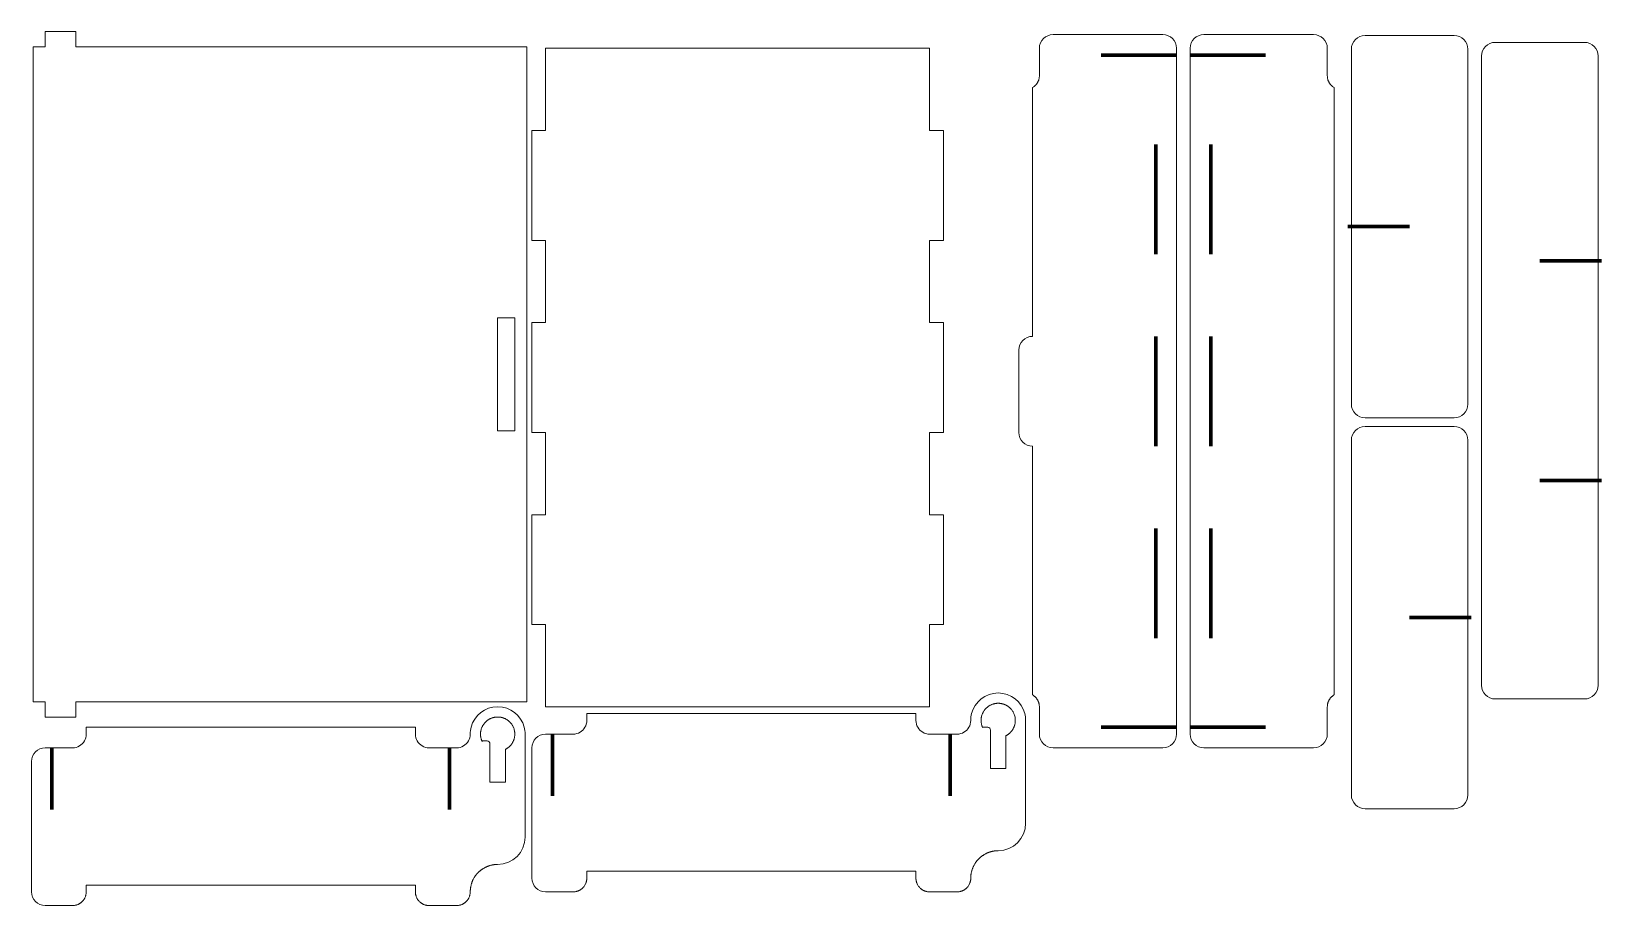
# Model space of a CAD drawing. Header units: inches. Extents: x 0.1 to 28.8, y 1.9 to 17.8.
import ezdxf

# ---------------------------------------------------------------- set-up
doc = ezdxf.new("R2010")
doc.units = ezdxf.units.IN
doc.header["$MEASUREMENT"] = 0
doc.layers.add('Layer 1', color=7, linetype='Continuous')

# ---------------------------------------------------------------- blocks, each defined once
blk = doc.blocks.new('block 2')
at = {"layer": 'Layer 1', "lineweight": 0}
for points, knots in [([(26.312, 11.016), (26.312, 11.016), (26.312, 17.484), (26.312, 17.484), (26.312, 17.622), (26.2, 17.734), (26.062, 17.734), (26.062, 17.734), (24.438, 17.734), (24.438, 17.734), (24.3, 17.734), (24.188, 17.622), (24.188, 17.484), (24.188, 17.484), (24.188, 14.375), (24.188, 14.375), (24.188, 14.375), (24.188, 14.125), (24.188, 14.125), (24.188, 14.125), (24.188, 11.016), (24.188, 11.016), (24.188, 10.878), (24.3, 10.766), (24.438, 10.766), (24.438, 10.766), (26.062, 10.766), (26.062, 10.766), (26.2, 10.766), (26.312, 10.878), (26.312, 11.016)], [0, 0, 0, 0, 1, 1, 1, 2, 2, 2, 3, 3, 3, 4, 4, 4, 5, 5, 5, 6, 6, 6, 7, 7, 7, 8, 8, 8, 9, 9, 9, 10, 10, 10, 10]), ([(28.688, 13.75), (28.688, 13.75), (28.688, 17.359), (28.688, 17.359), (28.688, 17.497), (28.575, 17.609), (28.438, 17.609), (28.438, 17.609), (26.812, 17.609), (26.812, 17.609), (26.675, 17.609), (26.562, 17.497), (26.562, 17.359), (26.562, 17.359), (26.562, 10.891), (26.562, 10.891), (26.562, 10.891), (26.562, 10.391), (26.562, 10.391), (26.562, 10.391), (26.562, 7.281), (26.562, 7.281), (26.562, 7.281), (26.562, 7.031), (26.562, 7.031), (26.562, 7.031), (26.562, 5.891), (26.562, 5.891), (26.562, 5.753), (26.675, 5.641), (26.812, 5.641), (26.812, 5.641), (28.438, 5.641), (28.438, 5.641), (28.575, 5.641), (28.688, 5.753), (28.688, 5.891), (28.688, 5.891), (28.688, 9.5), (28.688, 9.5), (28.688, 9.5), (28.688, 9.75), (28.688, 9.75), (28.688, 9.75), (28.688, 13.5), (28.688, 13.5), (28.688, 13.5), (28.688, 13.75), (28.688, 13.75)], [0, 0, 0, 0, 1, 1, 1, 2, 2, 2, 3, 3, 3, 4, 4, 4, 5, 5, 5, 6, 6, 6, 7, 7, 7, 8, 8, 8, 9, 9, 9, 10, 10, 10, 11, 11, 11, 12, 12, 12, 13, 13, 13, 14, 14, 14, 15, 15, 15, 16, 16, 16, 16]), ([(26.312, 7.25), (26.312, 7.25), (26.312, 10.359), (26.312, 10.359), (26.312, 10.497), (26.2, 10.609), (26.062, 10.609), (26.062, 10.609), (24.438, 10.609), (24.438, 10.609), (24.3, 10.609), (24.188, 10.497), (24.188, 10.359), (24.188, 10.359), (24.188, 3.891), (24.188, 3.891), (24.188, 3.753), (24.3, 3.641), (24.438, 3.641), (24.438, 3.641), (26.062, 3.641), (26.062, 3.641), (26.2, 3.641), (26.312, 3.753), (26.312, 3.891), (26.312, 3.891), (26.312, 5.859), (26.312, 5.859), (26.312, 5.859), (26.312, 7), (26.312, 7), (26.312, 7), (26.312, 7.25), (26.312, 7.25)], [0, 0, 0, 0, 1, 1, 1, 2, 2, 2, 3, 3, 3, 4, 4, 4, 5, 5, 5, 6, 6, 6, 7, 7, 7, 8, 8, 8, 9, 9, 9, 10, 10, 10, 11, 11, 11, 11])]:
    blk.add_open_spline(points, degree=3, knots=knots, dxfattribs=at)
blk = doc.blocks.new('block 3')
at = {"layer": 'Layer 1', "color": 250, "lineweight": 211, "true_color": 0x231f20}
for points in [[(19.625, 17.375), (21, 17.375)], [(21.25, 17.375), (22.625, 17.375)], [(20.625, 15.75), (20.625, 13.75)], [(21.625, 15.75), (21.625, 13.75)], [(24.125, 14.25), (25.25, 14.25)], [(27.625, 13.625), (28.75, 13.625)], [(20.625, 12.25), (20.625, 10.25)], [(21.625, 12.25), (21.625, 10.25)], [(27.625, 9.625), (28.75, 9.625)], [(20.625, 8.75), (20.625, 6.75)], [(21.625, 8.75), (21.625, 6.75)], [(26.375, 7.125), (25.25, 7.125)], [(9.625, 5), (9.625, 3.875)], [(16.875, 5), (16.875, 3.875)], [(19.625, 5.125), (21, 5.125)], [(21.25, 5.125), (22.625, 5.125)], [(0.5, 4.75), (0.5, 3.625)], [(7.75, 4.75), (7.75, 3.625)]]:
    blk.add_lwpolyline(points, dxfattribs=at)

msp = doc.modelspace()

# ---------------------------------------------------------------- linework, layer by layer
at = {"layer": 'Layer 1', "lineweight": 0}
for points in [[(9.156, 10.558), (9.156, 12.558), (9.156, 14.058), (9.156, 16.058), (9.156, 17.527), (0.937, 17.527), (0.937, 17.808), (0.375, 17.808), (0.375, 17.527), (0.156, 17.527), (0.156, 5.59), (0.375, 5.59), (0.375, 5.308), (0.937, 5.308), (0.937, 5.59), (9.156, 5.59), (9.156, 7.058), (9.156, 9.058), (9.156, 10.558)], [(16.5, 9), (16.5, 10.5), (16.75, 10.5), (16.75, 12.5), (16.5, 12.5), (16.5, 14), (16.75, 14), (16.75, 16), (16.5, 16), (16.5, 17.5), (9.5, 17.5), (9.5, 16), (9.25, 16), (9.25, 14), (9.5, 14), (9.5, 12.5), (9.25, 12.5), (9.25, 10.5), (9.5, 10.5), (9.5, 9), (9.25, 9), (9.25, 7), (9.5, 7), (9.5, 5.5), (16.5, 5.5), (16.5, 7), (16.75, 7), (16.75, 9), (16.5, 9)], [(8.937, 10.527), (8.625, 10.527), (8.625, 12.59), (8.937, 12.59), (8.937, 10.527)]]:
    msp.add_lwpolyline(points, dxfattribs=at)
for points, knots in [([(21, 17.5), (21, 17.638), (20.888, 17.75), (20.75, 17.75), (20.75, 17.75), (18.75, 17.75), (18.75, 17.75), (18.612, 17.75), (18.5, 17.638), (18.5, 17.5), (18.5, 17.5), (18.5, 17), (18.5, 17), (18.5, 16.992), (18.5, 16.985), (18.499, 16.977), (18.499, 16.975), (18.499, 16.973), (18.498, 16.972), (18.497, 16.965), (18.496, 16.958), (18.495, 16.951), (18.495, 16.95), (18.495, 16.95), (18.495, 16.949), (18.493, 16.942), (18.491, 16.936), (18.49, 16.929), (18.489, 16.927), (18.488, 16.925), (18.488, 16.922), (18.486, 16.917), (18.484, 16.912), (18.482, 16.906), (18.481, 16.904), (18.48, 16.902), (18.479, 16.9), (18.477, 16.895), (18.474, 16.89), (18.472, 16.885), (18.47, 16.882), (18.469, 16.879), (18.467, 16.877), (18.465, 16.873), (18.463, 16.87), (18.461, 16.867), (18.458, 16.862), (18.455, 16.858), (18.452, 16.853), (18.45, 16.851), (18.448, 16.848), (18.446, 16.845), (18.444, 16.842), (18.441, 16.839), (18.438, 16.836), (18.437, 16.834), (18.435, 16.833), (18.434, 16.831), (18.428, 16.825), (18.422, 16.819), (18.416, 16.814), (18.415, 16.813), (18.415, 16.812), (18.414, 16.812), (18.41, 16.808), (18.407, 16.805), (18.403, 16.803), (18.402, 16.802), (18.401, 16.801), (18.4, 16.8), (18.392, 16.794), (18.384, 16.789), (18.376, 16.784), (18.375, 16.784), (18.375, 16.784), (18.375, 16.784), (18.375, 16.784), (18.375, 12.25), (18.375, 12.25), (18.306, 12.25), (18.243, 12.222), (18.198, 12.177), (18.153, 12.131), (18.125, 12.069), (18.125, 12), (18.125, 12), (18.125, 10.5), (18.125, 10.5), (18.125, 10.362), (18.237, 10.25), (18.375, 10.25), (18.375, 10.25), (18.375, 5.716), (18.375, 5.716), (18.375, 5.716), (18.375, 5.716), (18.376, 5.716), (18.384, 5.711), (18.392, 5.706), (18.4, 5.7), (18.401, 5.699), (18.402, 5.698), (18.403, 5.698), (18.407, 5.695), (18.41, 5.692), (18.414, 5.688), (18.415, 5.688), (18.415, 5.687), (18.416, 5.686), (18.422, 5.681), (18.428, 5.675), (18.434, 5.669), (18.435, 5.667), (18.437, 5.666), (18.438, 5.664), (18.441, 5.661), (18.444, 5.658), (18.446, 5.655), (18.448, 5.652), (18.45, 5.649), (18.452, 5.647), (18.455, 5.642), (18.458, 5.638), (18.461, 5.634), (18.463, 5.63), (18.465, 5.627), (18.467, 5.623), (18.469, 5.621), (18.47, 5.618), (18.472, 5.615), (18.474, 5.61), (18.477, 5.605), (18.479, 5.6), (18.48, 5.598), (18.481, 5.596), (18.482, 5.594), (18.484, 5.588), (18.486, 5.583), (18.488, 5.578), (18.488, 5.575), (18.489, 5.573), (18.49, 5.571), (18.491, 5.564), (18.493, 5.558), (18.495, 5.551), (18.495, 5.55), (18.495, 5.55), (18.495, 5.549), (18.496, 5.542), (18.497, 5.535), (18.498, 5.529), (18.499, 5.526), (18.499, 5.525), (18.499, 5.523), (18.5, 5.515), (18.5, 5.508), (18.5, 5.5), (18.5, 5.5), (18.5, 5), (18.5, 5), (18.5, 4.862), (18.612, 4.75), (18.75, 4.75), (18.75, 4.75), (20.75, 4.75), (20.75, 4.75), (20.888, 4.75), (21, 4.862), (21, 5), (21, 5), (21, 5.25), (21, 5.25), (21, 5.25), (21, 17.25), (21, 17.25), (21, 17.25), (21, 17.5), (21, 17.5)], [0, 0, 0, 0, 1, 1, 1, 2, 2, 2, 3, 3, 3, 4, 4, 4, 5, 5, 5, 6, 6, 6, 7, 7, 7, 8, 8, 8, 9, 9, 9, 10, 10, 10, 11, 11, 11, 12, 12, 12, 13, 13, 13, 14, 14, 14, 15, 15, 15, 16, 16, 16, 17, 17, 17, 18, 18, 18, 19, 19, 19, 20, 20, 20, 21, 21, 21, 22, 22, 22, 23, 23, 23, 24, 24, 24, 25, 25, 25, 26, 26, 26, 27, 27, 27, 28, 28, 28, 29, 29, 29, 30, 30, 30, 31, 31, 31, 32, 32, 32, 33, 33, 33, 34, 34, 34, 35, 35, 35, 36, 36, 36, 37, 37, 37, 38, 38, 38, 39, 39, 39, 40, 40, 40, 41, 41, 41, 42, 42, 42, 43, 43, 43, 44, 44, 44, 45, 45, 45, 46, 46, 46, 47, 47, 47, 48, 48, 48, 49, 49, 49, 50, 50, 50, 51, 51, 51, 52, 52, 52, 53, 53, 53, 54, 54, 54, 55, 55, 55, 56, 56, 56, 57, 57, 57, 58, 58, 58, 59, 59, 59, 59]), ([(23.875, 6.75), (23.875, 6.75), (23.875, 5.716), (23.875, 5.716), (23.875, 5.716), (23.875, 5.716), (23.874, 5.716), (23.866, 5.711), (23.858, 5.706), (23.85, 5.7), (23.849, 5.699), (23.848, 5.698), (23.847, 5.698), (23.844, 5.695), (23.84, 5.692), (23.836, 5.689), (23.835, 5.688), (23.835, 5.687), (23.834, 5.686), (23.828, 5.681), (23.822, 5.675), (23.816, 5.669), (23.815, 5.667), (23.813, 5.666), (23.811, 5.664), (23.809, 5.661), (23.806, 5.658), (23.804, 5.655), (23.802, 5.652), (23.8, 5.649), (23.798, 5.647), (23.795, 5.642), (23.792, 5.638), (23.789, 5.634), (23.787, 5.63), (23.785, 5.627), (23.783, 5.623), (23.781, 5.621), (23.78, 5.618), (23.778, 5.615), (23.776, 5.611), (23.773, 5.605), (23.771, 5.6), (23.77, 5.598), (23.769, 5.596), (23.768, 5.594), (23.766, 5.588), (23.764, 5.583), (23.762, 5.578), (23.762, 5.575), (23.761, 5.573), (23.76, 5.571), (23.759, 5.565), (23.757, 5.558), (23.755, 5.551), (23.755, 5.55), (23.755, 5.55), (23.755, 5.549), (23.753, 5.542), (23.753, 5.536), (23.752, 5.529), (23.752, 5.527), (23.751, 5.525), (23.751, 5.523), (23.751, 5.515), (23.75, 5.508), (23.75, 5.5), (23.75, 5.5), (23.75, 5), (23.75, 5), (23.75, 4.862), (23.638, 4.75), (23.5, 4.75), (23.5, 4.75), (21.5, 4.75), (21.5, 4.75), (21.362, 4.75), (21.25, 4.862), (21.25, 5), (21.25, 5), (21.25, 5.25), (21.25, 5.25), (21.25, 5.25), (21.25, 17.25), (21.25, 17.25), (21.25, 17.25), (21.25, 17.5), (21.25, 17.5), (21.25, 17.638), (21.362, 17.75), (21.5, 17.75), (21.5, 17.75), (23.5, 17.75), (23.5, 17.75), (23.638, 17.75), (23.75, 17.638), (23.75, 17.5), (23.75, 17.5), (23.75, 17), (23.75, 17), (23.75, 16.992), (23.751, 16.985), (23.751, 16.977), (23.751, 16.975), (23.752, 16.974), (23.752, 16.972), (23.753, 16.965), (23.753, 16.958), (23.755, 16.951), (23.755, 16.95), (23.755, 16.95), (23.755, 16.949), (23.757, 16.942), (23.759, 16.936), (23.76, 16.929), (23.761, 16.927), (23.762, 16.925), (23.762, 16.922), (23.764, 16.917), (23.766, 16.912), (23.768, 16.906), (23.769, 16.904), (23.77, 16.902), (23.771, 16.9), (23.773, 16.895), (23.776, 16.89), (23.778, 16.885), (23.78, 16.882), (23.781, 16.879), (23.783, 16.877), (23.785, 16.873), (23.787, 16.87), (23.789, 16.867), (23.792, 16.862), (23.795, 16.858), (23.798, 16.853), (23.8, 16.851), (23.802, 16.848), (23.804, 16.845), (23.806, 16.842), (23.809, 16.839), (23.811, 16.836), (23.813, 16.835), (23.815, 16.833), (23.816, 16.831), (23.822, 16.825), (23.828, 16.819), (23.834, 16.814), (23.835, 16.813), (23.835, 16.812), (23.836, 16.812), (23.84, 16.808), (23.844, 16.805), (23.847, 16.803), (23.848, 16.802), (23.849, 16.801), (23.85, 16.8), (23.858, 16.794), (23.866, 16.789), (23.874, 16.784), (23.875, 16.784), (23.875, 16.784), (23.875, 16.784), (23.875, 16.784), (23.875, 15.75), (23.875, 15.75), (23.875, 15.75), (23.875, 13.75), (23.875, 13.75), (23.875, 13.75), (23.875, 12.25), (23.875, 12.25), (23.875, 12.25), (23.875, 10.25), (23.875, 10.25), (23.875, 10.25), (23.875, 8.75), (23.875, 8.75), (23.875, 8.75), (23.875, 6.75), (23.875, 6.75)], [0, 0, 0, 0, 1, 1, 1, 2, 2, 2, 3, 3, 3, 4, 4, 4, 5, 5, 5, 6, 6, 6, 7, 7, 7, 8, 8, 8, 9, 9, 9, 10, 10, 10, 11, 11, 11, 12, 12, 12, 13, 13, 13, 14, 14, 14, 15, 15, 15, 16, 16, 16, 17, 17, 17, 18, 18, 18, 19, 19, 19, 20, 20, 20, 21, 21, 21, 22, 22, 22, 23, 23, 23, 24, 24, 24, 25, 25, 25, 26, 26, 26, 27, 27, 27, 28, 28, 28, 29, 29, 29, 30, 30, 30, 31, 31, 31, 32, 32, 32, 33, 33, 33, 34, 34, 34, 35, 35, 35, 36, 36, 36, 37, 37, 37, 38, 38, 38, 39, 39, 39, 40, 40, 40, 41, 41, 41, 42, 42, 42, 43, 43, 43, 44, 44, 44, 45, 45, 45, 46, 46, 46, 47, 47, 47, 48, 48, 48, 49, 49, 49, 50, 50, 50, 51, 51, 51, 52, 52, 52, 53, 53, 53, 54, 54, 54, 55, 55, 55, 56, 56, 56, 57, 57, 57, 58, 58, 58, 59, 59, 59, 60, 60, 60, 60]), ([(18.25, 5.125), (18.25, 5.125), (18.25, 5.25), (18.25, 5.25), (18.25, 5.293), (18.244, 5.335), (18.234, 5.375), (18.179, 5.591), (17.983, 5.75), (17.75, 5.75), (17.517, 5.75), (17.321, 5.591), (17.266, 5.375), (17.255, 5.335), (17.25, 5.293), (17.25, 5.25), (17.25, 5.204), (17.237, 5.162), (17.216, 5.125), (17.173, 5.05), (17.092, 5), (17, 5), (17, 5), (16.75, 5), (16.75, 5), (16.75, 5), (16.5, 5), (16.5, 5), (16.407, 5), (16.327, 5.05), (16.284, 5.125), (16.262, 5.162), (16.25, 5.204), (16.25, 5.25), (16.25, 5.25), (16.25, 5.375), (16.25, 5.375), (16.25, 5.375), (10.25, 5.375), (10.25, 5.375), (10.25, 5.375), (10.25, 5.25), (10.25, 5.25), (10.25, 5.204), (10.237, 5.162), (10.216, 5.125), (10.173, 5.05), (10.092, 5), (10, 5), (10, 5), (9.75, 5), (9.75, 5), (9.75, 5), (9.5, 5), (9.5, 5), (9.362, 5), (9.25, 4.888), (9.25, 4.75), (9.25, 4.75), (9.25, 2.375), (9.25, 2.375), (9.25, 2.237), (9.362, 2.125), (9.5, 2.125), (9.5, 2.125), (9.75, 2.125), (9.75, 2.125), (9.75, 2.125), (10, 2.125), (10, 2.125), (10.008, 2.125), (10.015, 2.125), (10.023, 2.126), (10.025, 2.126), (10.027, 2.127), (10.028, 2.127), (10.035, 2.127), (10.042, 2.128), (10.049, 2.13), (10.05, 2.13), (10.05, 2.13), (10.051, 2.13), (10.058, 2.132), (10.064, 2.133), (10.071, 2.135), (10.073, 2.136), (10.075, 2.137), (10.078, 2.138), (10.083, 2.139), (10.088, 2.141), (10.094, 2.143), (10.096, 2.144), (10.098, 2.145), (10.1, 2.146), (10.105, 2.148), (10.11, 2.151), (10.115, 2.153), (10.118, 2.155), (10.121, 2.156), (10.123, 2.158), (10.127, 2.16), (10.13, 2.162), (10.133, 2.164), (10.138, 2.167), (10.142, 2.17), (10.147, 2.173), (10.149, 2.175), (10.152, 2.177), (10.155, 2.179), (10.158, 2.181), (10.161, 2.184), (10.164, 2.187), (10.166, 2.188), (10.167, 2.19), (10.169, 2.191), (10.175, 2.197), (10.181, 2.203), (10.186, 2.209), (10.187, 2.21), (10.188, 2.21), (10.188, 2.211), (10.192, 2.215), (10.195, 2.218), (10.197, 2.222), (10.198, 2.223), (10.199, 2.224), (10.2, 2.225), (10.206, 2.233), (10.211, 2.241), (10.216, 2.249), (10.216, 2.25), (10.216, 2.25), (10.216, 2.25), (10.219, 2.254), (10.221, 2.259), (10.223, 2.263), (10.224, 2.264), (10.224, 2.266), (10.225, 2.267), (10.228, 2.274), (10.231, 2.281), (10.234, 2.288), (10.235, 2.29), (10.236, 2.293), (10.237, 2.296), (10.238, 2.299), (10.239, 2.302), (10.24, 2.306), (10.241, 2.31), (10.242, 2.315), (10.244, 2.32), (10.244, 2.322), (10.245, 2.325), (10.245, 2.328), (10.247, 2.334), (10.247, 2.34), (10.248, 2.346), (10.248, 2.348), (10.249, 2.35), (10.249, 2.352), (10.249, 2.36), (10.25, 2.367), (10.25, 2.375), (10.25, 2.375), (10.25, 2.5), (10.25, 2.5), (10.25, 2.5), (10.734, 2.5), (10.734, 2.5), (10.734, 2.5), (16.25, 2.5), (16.25, 2.5), (16.25, 2.5), (16.25, 2.375), (16.25, 2.375), (16.25, 2.367), (16.25, 2.36), (16.251, 2.353), (16.251, 2.35), (16.252, 2.348), (16.252, 2.346), (16.252, 2.34), (16.253, 2.334), (16.255, 2.328), (16.255, 2.325), (16.256, 2.322), (16.256, 2.319), (16.257, 2.315), (16.259, 2.31), (16.26, 2.306), (16.261, 2.302), (16.262, 2.299), (16.263, 2.296), (16.264, 2.293), (16.265, 2.29), (16.266, 2.288), (16.268, 2.281), (16.272, 2.274), (16.275, 2.267), (16.275, 2.265), (16.276, 2.264), (16.277, 2.263), (16.279, 2.259), (16.281, 2.254), (16.284, 2.25), (16.284, 2.25), (16.284, 2.25), (16.284, 2.25), (16.289, 2.241), (16.294, 2.233), (16.3, 2.225), (16.301, 2.224), (16.302, 2.223), (16.302, 2.222), (16.305, 2.218), (16.308, 2.215), (16.311, 2.211), (16.312, 2.21), (16.313, 2.21), (16.313, 2.209), (16.319, 2.203), (16.325, 2.197), (16.331, 2.191), (16.333, 2.19), (16.334, 2.188), (16.336, 2.187), (16.339, 2.184), (16.342, 2.181), (16.345, 2.179), (16.348, 2.177), (16.351, 2.175), (16.353, 2.173), (16.358, 2.17), (16.362, 2.167), (16.366, 2.164), (16.37, 2.162), (16.373, 2.16), (16.377, 2.158), (16.379, 2.156), (16.382, 2.155), (16.385, 2.153), (16.389, 2.151), (16.394, 2.148), (16.399, 2.146), (16.402, 2.145), (16.404, 2.144), (16.406, 2.143), (16.412, 2.141), (16.417, 2.139), (16.422, 2.138), (16.424, 2.137), (16.427, 2.136), (16.429, 2.135), (16.435, 2.133), (16.442, 2.132), (16.449, 2.13), (16.45, 2.13), (16.45, 2.13), (16.451, 2.13), (16.457, 2.128), (16.464, 2.127), (16.471, 2.127), (16.473, 2.127), (16.475, 2.126), (16.477, 2.126), (16.485, 2.125), (16.492, 2.125), (16.5, 2.125), (16.5, 2.125), (16.75, 2.125), (16.75, 2.125), (16.75, 2.125), (17, 2.125), (17, 2.125), (17.008, 2.125), (17.015, 2.125), (17.023, 2.126), (17.025, 2.126), (17.027, 2.127), (17.028, 2.127), (17.035, 2.127), (17.042, 2.128), (17.049, 2.13), (17.05, 2.13), (17.05, 2.13), (17.051, 2.13), (17.058, 2.132), (17.064, 2.133), (17.071, 2.135), (17.073, 2.136), (17.075, 2.137), (17.078, 2.138), (17.083, 2.139), (17.088, 2.141), (17.094, 2.143), (17.096, 2.144), (17.098, 2.145), (17.1, 2.146), (17.105, 2.148), (17.11, 2.151), (17.115, 2.153), (17.118, 2.155), (17.121, 2.156), (17.123, 2.158), (17.127, 2.16), (17.13, 2.162), (17.133, 2.164), (17.138, 2.167), (17.142, 2.17), (17.147, 2.173), (17.149, 2.175), (17.152, 2.177), (17.155, 2.179), (17.158, 2.181), (17.161, 2.184), (17.164, 2.187), (17.166, 2.188), (17.167, 2.19), (17.169, 2.191), (17.175, 2.197), (17.181, 2.203), (17.186, 2.209), (17.187, 2.21), (17.188, 2.21), (17.188, 2.211), (17.192, 2.215), (17.195, 2.218), (17.198, 2.222), (17.198, 2.223), (17.199, 2.224), (17.2, 2.225), (17.206, 2.233), (17.211, 2.241), (17.216, 2.25), (17.216, 2.25), (17.216, 2.25), (17.216, 2.25), (17.219, 2.254), (17.221, 2.259), (17.223, 2.263), (17.224, 2.264), (17.224, 2.265), (17.225, 2.267), (17.228, 2.274), (17.231, 2.281), (17.234, 2.288), (17.235, 2.29), (17.236, 2.293), (17.237, 2.296), (17.238, 2.299), (17.239, 2.302), (17.24, 2.306), (17.241, 2.31), (17.243, 2.315), (17.243, 2.319), (17.244, 2.322), (17.245, 2.325), (17.245, 2.328), (17.247, 2.334), (17.248, 2.34), (17.248, 2.346), (17.248, 2.348), (17.249, 2.35), (17.249, 2.353), (17.249, 2.36), (17.25, 2.367), (17.25, 2.375), (17.25, 2.385), (17.25, 2.395), (17.251, 2.404), (17.251, 2.407), (17.251, 2.411), (17.252, 2.414), (17.252, 2.421), (17.253, 2.427), (17.253, 2.433), (17.254, 2.437), (17.254, 2.441), (17.255, 2.445), (17.256, 2.45), (17.257, 2.456), (17.258, 2.461), (17.258, 2.465), (17.259, 2.469), (17.26, 2.473), (17.261, 2.479), (17.262, 2.485), (17.264, 2.491), (17.266, 2.502), (17.269, 2.513), (17.272, 2.523), (17.273, 2.524), (17.273, 2.524), (17.273, 2.525), (17.275, 2.532), (17.277, 2.538), (17.28, 2.545), (17.28, 2.547), (17.281, 2.548), (17.281, 2.55), (17.283, 2.555), (17.286, 2.561), (17.288, 2.567), (17.289, 2.569), (17.29, 2.57), (17.29, 2.572), (17.293, 2.578), (17.295, 2.583), (17.298, 2.589), (17.298, 2.59), (17.299, 2.592), (17.3, 2.593), (17.303, 2.6), (17.306, 2.606), (17.31, 2.612), (17.31, 2.613), (17.31, 2.613), (17.31, 2.613), (17.314, 2.62), (17.318, 2.627), (17.322, 2.634), (17.323, 2.635), (17.323, 2.636), (17.324, 2.637), (17.327, 2.642), (17.331, 2.647), (17.334, 2.653), (17.335, 2.655), (17.337, 2.657), (17.338, 2.659), (17.341, 2.663), (17.344, 2.667), (17.347, 2.671), (17.349, 2.673), (17.35, 2.675), (17.352, 2.678), (17.355, 2.681), (17.358, 2.685), (17.361, 2.689), (17.362, 2.691), (17.364, 2.693), (17.366, 2.695), (17.369, 2.699), (17.373, 2.703), (17.376, 2.706), (17.377, 2.708), (17.379, 2.71), (17.381, 2.712), (17.386, 2.718), (17.391, 2.723), (17.396, 2.728), (17.397, 2.73), (17.399, 2.731), (17.401, 2.733), (17.404, 2.736), (17.408, 2.74), (17.412, 2.743), (17.414, 2.746), (17.417, 2.748), (17.419, 2.75), (17.422, 2.752), (17.425, 2.755), (17.429, 2.758), (17.431, 2.76), (17.434, 2.762), (17.437, 2.764), (17.44, 2.767), (17.443, 2.769), (17.446, 2.772), (17.449, 2.774), (17.452, 2.776), (17.454, 2.778), (17.458, 2.781), (17.461, 2.783), (17.464, 2.785), (17.467, 2.787), (17.47, 2.789), (17.473, 2.791), (17.477, 2.794), (17.481, 2.796), (17.485, 2.799), (17.488, 2.801), (17.49, 2.802), (17.493, 2.804), (17.499, 2.807), (17.504, 2.811), (17.51, 2.814), (17.513, 2.815), (17.516, 2.817), (17.518, 2.818), (17.522, 2.82), (17.526, 2.822), (17.53, 2.824), (17.533, 2.826), (17.536, 2.827), (17.539, 2.828), (17.543, 2.83), (17.547, 2.832), (17.551, 2.834), (17.554, 2.835), (17.557, 2.836), (17.56, 2.837), (17.564, 2.839), (17.568, 2.841), (17.572, 2.842), (17.575, 2.843), (17.578, 2.845), (17.581, 2.846), (17.586, 2.847), (17.59, 2.849), (17.595, 2.85), (17.597, 2.851), (17.6, 2.852), (17.602, 2.853), (17.61, 2.855), (17.617, 2.857), (17.624, 2.859), (17.626, 2.86), (17.628, 2.86), (17.63, 2.861), (17.636, 2.862), (17.641, 2.863), (17.647, 2.864), (17.649, 2.865), (17.652, 2.865), (17.655, 2.866), (17.66, 2.867), (17.665, 2.868), (17.67, 2.868), (17.673, 2.869), (17.676, 2.869), (17.679, 2.87), (17.684, 2.871), (17.688, 2.871), (17.693, 2.872), (17.696, 2.872), (17.699, 2.872), (17.702, 2.873), (17.708, 2.873), (17.713, 2.874), (17.718, 2.874), (17.721, 2.874), (17.723, 2.874), (17.726, 2.874), (17.734, 2.875), (17.742, 2.875), (17.75, 2.875), (18.026, 2.875), (18.25, 3.099), (18.25, 3.375), (18.25, 3.375), (18.25, 4.938), (18.25, 4.938), (18.25, 4.938), (18.25, 5.125), (18.25, 5.125)], [0, 0, 0, 0, 1, 1, 1, 2, 2, 2, 3, 3, 3, 4, 4, 4, 5, 5, 5, 6, 6, 6, 7, 7, 7, 8, 8, 8, 9, 9, 9, 10, 10, 10, 11, 11, 11, 12, 12, 12, 13, 13, 13, 14, 14, 14, 15, 15, 15, 16, 16, 16, 17, 17, 17, 18, 18, 18, 19, 19, 19, 20, 20, 20, 21, 21, 21, 22, 22, 22, 23, 23, 23, 24, 24, 24, 25, 25, 25, 26, 26, 26, 27, 27, 27, 28, 28, 28, 29, 29, 29, 30, 30, 30, 31, 31, 31, 32, 32, 32, 33, 33, 33, 34, 34, 34, 35, 35, 35, 36, 36, 36, 37, 37, 37, 38, 38, 38, 39, 39, 39, 40, 40, 40, 41, 41, 41, 42, 42, 42, 43, 43, 43, 44, 44, 44, 45, 45, 45, 46, 46, 46, 47, 47, 47, 48, 48, 48, 49, 49, 49, 50, 50, 50, 51, 51, 51, 52, 52, 52, 53, 53, 53, 54, 54, 54, 55, 55, 55, 56, 56, 56, 57, 57, 57, 58, 58, 58, 59, 59, 59, 60, 60, 60, 61, 61, 61, 62, 62, 62, 63, 63, 63, 64, 64, 64, 65, 65, 65, 66, 66, 66, 67, 67, 67, 68, 68, 68, 69, 69, 69, 70, 70, 70, 71, 71, 71, 72, 72, 72, 73, 73, 73, 74, 74, 74, 75, 75, 75, 76, 76, 76, 77, 77, 77, 78, 78, 78, 79, 79, 79, 80, 80, 80, 81, 81, 81, 82, 82, 82, 83, 83, 83, 84, 84, 84, 85, 85, 85, 86, 86, 86, 87, 87, 87, 88, 88, 88, 89, 89, 89, 90, 90, 90, 91, 91, 91, 92, 92, 92, 93, 93, 93, 94, 94, 94, 95, 95, 95, 96, 96, 96, 97, 97, 97, 98, 98, 98, 99, 99, 99, 100, 100, 100, 101, 101, 101, 102, 102, 102, 103, 103, 103, 104, 104, 104, 105, 105, 105, 106, 106, 106, 107, 107, 107, 108, 108, 108, 109, 109, 109, 110, 110, 110, 111, 111, 111, 112, 112, 112, 113, 113, 113, 114, 114, 114, 115, 115, 115, 116, 116, 116, 117, 117, 117, 118, 118, 118, 119, 119, 119, 120, 120, 120, 121, 121, 121, 122, 122, 122, 123, 123, 123, 124, 124, 124, 125, 125, 125, 126, 126, 126, 127, 127, 127, 128, 128, 128, 129, 129, 129, 130, 130, 130, 131, 131, 131, 132, 132, 132, 133, 133, 133, 134, 134, 134, 135, 135, 135, 136, 136, 136, 137, 137, 137, 138, 138, 138, 139, 139, 139, 140, 140, 140, 141, 141, 141, 142, 142, 142, 143, 143, 143, 144, 144, 144, 145, 145, 145, 146, 146, 146, 147, 147, 147, 148, 148, 148, 149, 149, 149, 150, 150, 150, 151, 151, 151, 152, 152, 152, 153, 153, 153, 154, 154, 154, 155, 155, 155, 156, 156, 156, 157, 157, 157, 158, 158, 158, 159, 159, 159, 160, 160, 160, 161, 161, 161, 162, 162, 162, 163, 163, 163, 164, 164, 164, 165, 165, 165, 166, 166, 166, 167, 167, 167, 168, 168, 168, 169, 169, 169, 170, 170, 170, 171, 171, 171, 172, 172, 172, 173, 173, 173, 174, 174, 174, 175, 175, 175, 176, 176, 176, 177, 177, 177, 178, 178, 178, 179, 179, 179, 180, 180, 180, 181, 181, 181, 182, 182, 182, 183, 183, 183, 184, 184, 184, 185, 185, 185, 185]), ([(9.125, 4.875), (9.125, 4.875), (9.125, 5), (9.125, 5), (9.125, 5.043), (9.119, 5.085), (9.109, 5.125), (9.054, 5.341), (8.858, 5.5), (8.625, 5.5), (8.392, 5.5), (8.196, 5.341), (8.141, 5.125), (8.13, 5.085), (8.125, 5.043), (8.125, 5), (8.125, 4.954), (8.113, 4.912), (8.091, 4.875), (8.048, 4.8), (7.967, 4.75), (7.875, 4.75), (7.875, 4.75), (7.625, 4.75), (7.625, 4.75), (7.625, 4.75), (7.375, 4.75), (7.375, 4.75), (7.283, 4.75), (7.202, 4.8), (7.159, 4.875), (7.137, 4.912), (7.125, 4.954), (7.125, 5), (7.125, 5), (7.125, 5.125), (7.125, 5.125), (7.125, 5.125), (1.125, 5.125), (1.125, 5.125), (1.125, 5.125), (1.125, 5), (1.125, 5), (1.125, 4.954), (1.113, 4.912), (1.091, 4.875), (1.048, 4.8), (0.967, 4.75), (0.875, 4.75), (0.875, 4.75), (0.625, 4.75), (0.625, 4.75), (0.625, 4.75), (0.375, 4.75), (0.375, 4.75), (0.237, 4.75), (0.125, 4.638), (0.125, 4.5), (0.125, 4.5), (0.125, 2.125), (0.125, 2.125), (0.125, 1.987), (0.237, 1.875), (0.375, 1.875), (0.375, 1.875), (0.625, 1.875), (0.625, 1.875), (0.625, 1.875), (0.875, 1.875), (0.875, 1.875), (0.883, 1.875), (0.89, 1.875), (0.898, 1.876), (0.9, 1.876), (0.902, 1.877), (0.903, 1.877), (0.91, 1.877), (0.917, 1.878), (0.924, 1.88), (0.925, 1.88), (0.925, 1.88), (0.926, 1.88), (0.933, 1.882), (0.939, 1.883), (0.946, 1.885), (0.948, 1.886), (0.95, 1.887), (0.953, 1.888), (0.958, 1.889), (0.963, 1.891), (0.969, 1.893), (0.971, 1.894), (0.973, 1.895), (0.975, 1.896), (0.98, 1.898), (0.985, 1.901), (0.99, 1.903), (0.993, 1.905), (0.996, 1.906), (0.998, 1.908), (1.002, 1.91), (1.005, 1.912), (1.008, 1.914), (1.013, 1.917), (1.017, 1.92), (1.022, 1.923), (1.024, 1.925), (1.027, 1.927), (1.03, 1.929), (1.033, 1.931), (1.036, 1.934), (1.039, 1.937), (1.041, 1.938), (1.042, 1.94), (1.044, 1.941), (1.05, 1.947), (1.056, 1.953), (1.061, 1.959), (1.062, 1.96), (1.063, 1.96), (1.063, 1.961), (1.067, 1.965), (1.07, 1.968), (1.072, 1.972), (1.073, 1.973), (1.074, 1.974), (1.075, 1.975), (1.081, 1.983), (1.086, 1.991), (1.091, 1.999), (1.091, 2), (1.091, 2), (1.091, 2), (1.094, 2.004), (1.096, 2.009), (1.098, 2.013), (1.099, 2.014), (1.099, 2.016), (1.1, 2.017), (1.103, 2.024), (1.106, 2.031), (1.109, 2.038), (1.11, 2.04), (1.111, 2.043), (1.112, 2.046), (1.113, 2.049), (1.114, 2.052), (1.115, 2.056), (1.116, 2.06), (1.117, 2.065), (1.119, 2.07), (1.119, 2.072), (1.12, 2.075), (1.12, 2.078), (1.122, 2.084), (1.123, 2.09), (1.123, 2.096), (1.123, 2.098), (1.124, 2.1), (1.124, 2.102), (1.124, 2.11), (1.125, 2.117), (1.125, 2.125), (1.125, 2.125), (1.125, 2.25), (1.125, 2.25), (1.125, 2.25), (1.609, 2.25), (1.609, 2.25), (1.609, 2.25), (7.125, 2.25), (7.125, 2.25), (7.125, 2.25), (7.125, 2.125), (7.125, 2.125), (7.125, 2.117), (7.125, 2.11), (7.126, 2.103), (7.126, 2.1), (7.127, 2.098), (7.127, 2.096), (7.127, 2.09), (7.128, 2.084), (7.13, 2.078), (7.13, 2.075), (7.131, 2.072), (7.131, 2.069), (7.132, 2.065), (7.134, 2.06), (7.135, 2.056), (7.136, 2.052), (7.137, 2.049), (7.138, 2.046), (7.139, 2.043), (7.14, 2.04), (7.141, 2.038), (7.143, 2.031), (7.147, 2.024), (7.15, 2.017), (7.15, 2.015), (7.151, 2.014), (7.152, 2.013), (7.154, 2.009), (7.156, 2.004), (7.159, 2), (7.159, 2), (7.159, 2), (7.159, 2), (7.164, 1.991), (7.169, 1.983), (7.175, 1.975), (7.176, 1.974), (7.177, 1.973), (7.177, 1.972), (7.18, 1.968), (7.183, 1.965), (7.186, 1.961), (7.187, 1.96), (7.188, 1.96), (7.188, 1.959), (7.194, 1.953), (7.2, 1.947), (7.206, 1.941), (7.208, 1.94), (7.209, 1.938), (7.211, 1.937), (7.214, 1.934), (7.217, 1.931), (7.22, 1.929), (7.223, 1.927), (7.226, 1.925), (7.228, 1.923), (7.233, 1.92), (7.237, 1.917), (7.241, 1.914), (7.245, 1.912), (7.248, 1.91), (7.252, 1.908), (7.254, 1.906), (7.257, 1.905), (7.26, 1.903), (7.264, 1.901), (7.269, 1.898), (7.274, 1.896), (7.277, 1.895), (7.279, 1.894), (7.281, 1.893), (7.287, 1.891), (7.292, 1.889), (7.297, 1.888), (7.299, 1.887), (7.302, 1.886), (7.304, 1.885), (7.31, 1.883), (7.317, 1.882), (7.324, 1.88), (7.325, 1.88), (7.325, 1.88), (7.326, 1.88), (7.332, 1.878), (7.339, 1.877), (7.346, 1.877), (7.348, 1.877), (7.35, 1.876), (7.352, 1.876), (7.36, 1.875), (7.367, 1.875), (7.375, 1.875), (7.375, 1.875), (7.625, 1.875), (7.625, 1.875), (7.625, 1.875), (7.875, 1.875), (7.875, 1.875), (7.883, 1.875), (7.89, 1.875), (7.898, 1.876), (7.9, 1.876), (7.902, 1.877), (7.903, 1.877), (7.91, 1.877), (7.917, 1.878), (7.924, 1.88), (7.925, 1.88), (7.925, 1.88), (7.926, 1.88), (7.933, 1.882), (7.939, 1.883), (7.946, 1.885), (7.948, 1.886), (7.95, 1.887), (7.953, 1.888), (7.958, 1.889), (7.963, 1.891), (7.969, 1.893), (7.971, 1.894), (7.973, 1.895), (7.975, 1.896), (7.98, 1.898), (7.985, 1.901), (7.99, 1.903), (7.993, 1.905), (7.996, 1.906), (7.998, 1.908), (8.002, 1.91), (8.005, 1.912), (8.008, 1.914), (8.013, 1.917), (8.017, 1.92), (8.022, 1.923), (8.024, 1.925), (8.027, 1.927), (8.03, 1.929), (8.033, 1.931), (8.036, 1.934), (8.039, 1.937), (8.041, 1.938), (8.042, 1.94), (8.044, 1.941), (8.05, 1.947), (8.056, 1.953), (8.061, 1.959), (8.062, 1.96), (8.063, 1.96), (8.063, 1.961), (8.067, 1.965), (8.07, 1.968), (8.073, 1.972), (8.073, 1.973), (8.074, 1.974), (8.075, 1.975), (8.081, 1.983), (8.086, 1.991), (8.091, 2), (8.091, 2), (8.091, 2), (8.091, 2), (8.094, 2.004), (8.096, 2.009), (8.098, 2.013), (8.099, 2.014), (8.099, 2.015), (8.1, 2.017), (8.103, 2.024), (8.106, 2.031), (8.109, 2.038), (8.11, 2.04), (8.111, 2.043), (8.112, 2.046), (8.113, 2.049), (8.114, 2.052), (8.115, 2.056), (8.116, 2.06), (8.118, 2.065), (8.118, 2.069), (8.119, 2.072), (8.12, 2.075), (8.12, 2.078), (8.122, 2.084), (8.123, 2.09), (8.123, 2.096), (8.123, 2.098), (8.124, 2.1), (8.124, 2.103), (8.124, 2.11), (8.125, 2.117), (8.125, 2.125), (8.125, 2.135), (8.125, 2.145), (8.126, 2.154), (8.126, 2.157), (8.126, 2.161), (8.127, 2.164), (8.127, 2.171), (8.128, 2.177), (8.128, 2.183), (8.129, 2.187), (8.129, 2.191), (8.13, 2.195), (8.131, 2.2), (8.132, 2.206), (8.133, 2.211), (8.133, 2.215), (8.134, 2.219), (8.135, 2.223), (8.136, 2.229), (8.137, 2.235), (8.139, 2.241), (8.141, 2.252), (8.144, 2.263), (8.147, 2.273), (8.148, 2.274), (8.148, 2.274), (8.148, 2.275), (8.15, 2.282), (8.152, 2.288), (8.155, 2.295), (8.155, 2.297), (8.156, 2.298), (8.156, 2.3), (8.158, 2.305), (8.161, 2.311), (8.163, 2.317), (8.164, 2.319), (8.165, 2.32), (8.165, 2.322), (8.168, 2.328), (8.17, 2.333), (8.173, 2.339), (8.173, 2.34), (8.174, 2.342), (8.175, 2.343), (8.178, 2.35), (8.181, 2.356), (8.185, 2.362), (8.185, 2.363), (8.185, 2.363), (8.185, 2.363), (8.189, 2.37), (8.193, 2.377), (8.197, 2.384), (8.198, 2.385), (8.198, 2.386), (8.199, 2.387), (8.202, 2.392), (8.206, 2.397), (8.209, 2.403), (8.21, 2.405), (8.212, 2.407), (8.213, 2.409), (8.216, 2.413), (8.219, 2.417), (8.222, 2.421), (8.224, 2.423), (8.225, 2.425), (8.227, 2.428), (8.23, 2.431), (8.233, 2.435), (8.236, 2.439), (8.238, 2.441), (8.239, 2.443), (8.241, 2.445), (8.244, 2.449), (8.248, 2.453), (8.251, 2.456), (8.252, 2.458), (8.254, 2.46), (8.256, 2.462), (8.261, 2.468), (8.266, 2.473), (8.271, 2.478), (8.273, 2.48), (8.274, 2.481), (8.276, 2.483), (8.279, 2.486), (8.283, 2.49), (8.287, 2.493), (8.289, 2.496), (8.292, 2.498), (8.294, 2.5), (8.297, 2.502), (8.3, 2.505), (8.304, 2.508), (8.306, 2.51), (8.309, 2.512), (8.312, 2.514), (8.315, 2.517), (8.318, 2.519), (8.321, 2.522), (8.324, 2.524), (8.327, 2.526), (8.329, 2.528), (8.333, 2.531), (8.336, 2.533), (8.339, 2.535), (8.342, 2.537), (8.345, 2.539), (8.348, 2.541), (8.352, 2.544), (8.356, 2.546), (8.36, 2.549), (8.363, 2.551), (8.365, 2.552), (8.368, 2.554), (8.374, 2.557), (8.379, 2.561), (8.385, 2.564), (8.388, 2.565), (8.391, 2.567), (8.393, 2.568), (8.397, 2.57), (8.401, 2.572), (8.405, 2.574), (8.408, 2.576), (8.411, 2.577), (8.414, 2.578), (8.418, 2.58), (8.422, 2.582), (8.426, 2.584), (8.429, 2.585), (8.432, 2.586), (8.435, 2.587), (8.439, 2.589), (8.443, 2.591), (8.447, 2.592), (8.45, 2.593), (8.453, 2.595), (8.456, 2.596), (8.461, 2.597), (8.465, 2.599), (8.47, 2.6), (8.473, 2.601), (8.475, 2.602), (8.477, 2.603), (8.485, 2.605), (8.492, 2.607), (8.499, 2.609), (8.501, 2.61), (8.503, 2.61), (8.505, 2.611), (8.511, 2.612), (8.516, 2.613), (8.522, 2.614), (8.524, 2.615), (8.527, 2.615), (8.53, 2.616), (8.535, 2.617), (8.54, 2.618), (8.545, 2.618), (8.548, 2.619), (8.551, 2.619), (8.554, 2.62), (8.559, 2.621), (8.563, 2.621), (8.568, 2.622), (8.571, 2.622), (8.574, 2.622), (8.577, 2.623), (8.583, 2.623), (8.588, 2.624), (8.593, 2.624), (8.596, 2.624), (8.598, 2.624), (8.601, 2.624), (8.609, 2.625), (8.617, 2.625), (8.625, 2.625), (8.901, 2.625), (9.125, 2.849), (9.125, 3.125), (9.125, 3.125), (9.125, 4.688), (9.125, 4.688), (9.125, 4.688), (9.125, 4.875), (9.125, 4.875)], [0, 0, 0, 0, 1, 1, 1, 2, 2, 2, 3, 3, 3, 4, 4, 4, 5, 5, 5, 6, 6, 6, 7, 7, 7, 8, 8, 8, 9, 9, 9, 10, 10, 10, 11, 11, 11, 12, 12, 12, 13, 13, 13, 14, 14, 14, 15, 15, 15, 16, 16, 16, 17, 17, 17, 18, 18, 18, 19, 19, 19, 20, 20, 20, 21, 21, 21, 22, 22, 22, 23, 23, 23, 24, 24, 24, 25, 25, 25, 26, 26, 26, 27, 27, 27, 28, 28, 28, 29, 29, 29, 30, 30, 30, 31, 31, 31, 32, 32, 32, 33, 33, 33, 34, 34, 34, 35, 35, 35, 36, 36, 36, 37, 37, 37, 38, 38, 38, 39, 39, 39, 40, 40, 40, 41, 41, 41, 42, 42, 42, 43, 43, 43, 44, 44, 44, 45, 45, 45, 46, 46, 46, 47, 47, 47, 48, 48, 48, 49, 49, 49, 50, 50, 50, 51, 51, 51, 52, 52, 52, 53, 53, 53, 54, 54, 54, 55, 55, 55, 56, 56, 56, 57, 57, 57, 58, 58, 58, 59, 59, 59, 60, 60, 60, 61, 61, 61, 62, 62, 62, 63, 63, 63, 64, 64, 64, 65, 65, 65, 66, 66, 66, 67, 67, 67, 68, 68, 68, 69, 69, 69, 70, 70, 70, 71, 71, 71, 72, 72, 72, 73, 73, 73, 74, 74, 74, 75, 75, 75, 76, 76, 76, 77, 77, 77, 78, 78, 78, 79, 79, 79, 80, 80, 80, 81, 81, 81, 82, 82, 82, 83, 83, 83, 84, 84, 84, 85, 85, 85, 86, 86, 86, 87, 87, 87, 88, 88, 88, 89, 89, 89, 90, 90, 90, 91, 91, 91, 92, 92, 92, 93, 93, 93, 94, 94, 94, 95, 95, 95, 96, 96, 96, 97, 97, 97, 98, 98, 98, 99, 99, 99, 100, 100, 100, 101, 101, 101, 102, 102, 102, 103, 103, 103, 104, 104, 104, 105, 105, 105, 106, 106, 106, 107, 107, 107, 108, 108, 108, 109, 109, 109, 110, 110, 110, 111, 111, 111, 112, 112, 112, 113, 113, 113, 114, 114, 114, 115, 115, 115, 116, 116, 116, 117, 117, 117, 118, 118, 118, 119, 119, 119, 120, 120, 120, 121, 121, 121, 122, 122, 122, 123, 123, 123, 124, 124, 124, 125, 125, 125, 126, 126, 126, 127, 127, 127, 128, 128, 128, 129, 129, 129, 130, 130, 130, 131, 131, 131, 132, 132, 132, 133, 133, 133, 134, 134, 134, 135, 135, 135, 136, 136, 136, 137, 137, 137, 138, 138, 138, 139, 139, 139, 140, 140, 140, 141, 141, 141, 142, 142, 142, 143, 143, 143, 144, 144, 144, 145, 145, 145, 146, 146, 146, 147, 147, 147, 148, 148, 148, 149, 149, 149, 150, 150, 150, 151, 151, 151, 152, 152, 152, 153, 153, 153, 154, 154, 154, 155, 155, 155, 156, 156, 156, 157, 157, 157, 158, 158, 158, 159, 159, 159, 160, 160, 160, 161, 161, 161, 162, 162, 162, 163, 163, 163, 164, 164, 164, 165, 165, 165, 166, 166, 166, 167, 167, 167, 168, 168, 168, 169, 169, 169, 170, 170, 170, 171, 171, 171, 172, 172, 172, 173, 173, 173, 174, 174, 174, 175, 175, 175, 176, 176, 176, 177, 177, 177, 178, 178, 178, 179, 179, 179, 180, 180, 180, 181, 181, 181, 182, 182, 182, 183, 183, 183, 184, 184, 184, 185, 185, 185, 185]), ([(18.062, 5.23), (18.062, 5.228), (18.061, 5.226), (18.061, 5.224), (18.061, 5.219), (18.06, 5.214), (18.06, 5.209), (18.059, 5.207), (18.059, 5.205), (18.059, 5.203), (18.058, 5.197), (18.057, 5.19), (18.055, 5.184), (18.055, 5.183), (18.055, 5.182), (18.055, 5.181), (18.053, 5.176), (18.052, 5.17), (18.051, 5.165), (18.05, 5.163), (18.049, 5.16), (18.048, 5.158), (18.047, 5.154), (18.046, 5.151), (18.045, 5.147), (18.044, 5.144), (18.043, 5.142), (18.042, 5.139), (18.041, 5.136), (18.04, 5.134), (18.039, 5.132), (18.029, 5.108), (18.017, 5.086), (18.002, 5.066), (18.001, 5.064), (17.999, 5.062), (17.997, 5.059), (17.995, 5.056), (17.992, 5.052), (17.989, 5.049), (17.987, 5.046), (17.984, 5.043), (17.982, 5.041), (17.979, 5.038), (17.977, 5.036), (17.975, 5.033), (17.972, 5.03), (17.969, 5.027), (17.966, 5.024), (17.964, 5.022), (17.962, 5.02), (17.959, 5.018), (17.956, 5.015), (17.953, 5.012), (17.949, 5.01), (17.947, 5.008), (17.945, 5.006), (17.943, 5.004), (17.939, 5.002), (17.936, 4.999), (17.932, 4.996), (17.93, 4.995), (17.928, 4.993), (17.926, 4.992), (17.922, 4.989), (17.918, 4.987), (17.914, 4.984), (17.912, 4.983), (17.909, 4.981), (17.907, 4.98), (17.903, 4.978), (17.899, 4.976), (17.895, 4.973), (17.893, 4.973), (17.892, 4.972), (17.891, 4.971), (17.891, 4.971), (17.891, 4.5), (17.891, 4.5), (17.891, 4.5), (17.891, 4.375), (17.891, 4.375), (17.891, 4.375), (17.609, 4.375), (17.609, 4.375), (17.609, 4.375), (17.609, 4.5), (17.609, 4.5), (17.609, 4.5), (17.609, 4.781), (17.609, 4.781), (17.609, 4.781), (17.609, 4.971), (17.609, 4.971), (17.609, 4.971), (17.609, 5.075), (17.609, 5.075), (17.609, 5.102), (17.587, 5.125), (17.559, 5.125), (17.559, 5.125), (17.48, 5.125), (17.48, 5.125), (17.475, 5.125), (17.47, 5.124), (17.465, 5.122), (17.463, 5.125), (17.462, 5.129), (17.461, 5.132), (17.46, 5.134), (17.459, 5.136), (17.458, 5.139), (17.457, 5.142), (17.456, 5.144), (17.455, 5.147), (17.454, 5.151), (17.453, 5.154), (17.451, 5.158), (17.451, 5.16), (17.45, 5.163), (17.449, 5.165), (17.448, 5.17), (17.446, 5.176), (17.445, 5.181), (17.445, 5.182), (17.445, 5.183), (17.444, 5.184), (17.443, 5.19), (17.442, 5.197), (17.441, 5.203), (17.441, 5.205), (17.441, 5.207), (17.44, 5.209), (17.44, 5.214), (17.439, 5.219), (17.439, 5.224), (17.438, 5.226), (17.438, 5.228), (17.438, 5.23), (17.438, 5.236), (17.438, 5.243), (17.438, 5.25), (17.438, 5.257), (17.438, 5.263), (17.438, 5.27), (17.438, 5.27), (17.438, 5.27), (17.438, 5.27), (17.438, 5.275), (17.439, 5.279), (17.439, 5.283), (17.439, 5.285), (17.44, 5.287), (17.44, 5.289), (17.44, 5.29), (17.44, 5.29), (17.44, 5.29), (17.441, 5.295), (17.442, 5.3), (17.442, 5.305), (17.443, 5.307), (17.443, 5.308), (17.443, 5.309), (17.448, 5.333), (17.455, 5.355), (17.464, 5.377), (17.464, 5.377), (17.465, 5.377), (17.465, 5.377), (17.467, 5.382), (17.469, 5.387), (17.472, 5.392), (17.472, 5.392), (17.472, 5.393), (17.473, 5.394), (17.475, 5.398), (17.477, 5.403), (17.48, 5.407), (17.48, 5.407), (17.48, 5.408), (17.481, 5.409), (17.5, 5.441), (17.524, 5.469), (17.553, 5.493), (17.553, 5.493), (17.553, 5.493), (17.554, 5.493), (17.558, 5.496), (17.562, 5.499), (17.566, 5.502), (17.567, 5.503), (17.568, 5.504), (17.569, 5.505), (17.572, 5.507), (17.576, 5.509), (17.579, 5.512), (17.581, 5.513), (17.582, 5.513), (17.583, 5.514), (17.587, 5.516), (17.59, 5.518), (17.594, 5.521), (17.595, 5.521), (17.596, 5.522), (17.598, 5.523), (17.601, 5.525), (17.605, 5.527), (17.609, 5.529), (17.61, 5.529), (17.611, 5.53), (17.612, 5.531), (17.617, 5.533), (17.622, 5.535), (17.626, 5.537), (17.627, 5.537), (17.627, 5.537), (17.628, 5.538), (17.633, 5.54), (17.638, 5.542), (17.643, 5.544), (17.644, 5.544), (17.645, 5.544), (17.646, 5.545), (17.65, 5.546), (17.655, 5.548), (17.659, 5.549), (17.661, 5.55), (17.662, 5.55), (17.664, 5.55), (17.668, 5.552), (17.672, 5.552), (17.675, 5.553), (17.677, 5.554), (17.679, 5.554), (17.681, 5.555), (17.685, 5.556), (17.688, 5.556), (17.692, 5.557), (17.694, 5.557), (17.696, 5.558), (17.698, 5.558), (17.702, 5.559), (17.705, 5.559), (17.709, 5.56), (17.711, 5.56), (17.713, 5.56), (17.715, 5.561), (17.719, 5.561), (17.723, 5.561), (17.727, 5.562), (17.729, 5.562), (17.731, 5.562), (17.733, 5.562), (17.738, 5.562), (17.744, 5.562), (17.75, 5.562), (17.756, 5.562), (17.761, 5.562), (17.767, 5.562), (17.769, 5.562), (17.771, 5.562), (17.773, 5.562), (17.776, 5.561), (17.78, 5.561), (17.784, 5.561), (17.786, 5.56), (17.788, 5.56), (17.791, 5.56), (17.794, 5.559), (17.797, 5.559), (17.8, 5.558), (17.802, 5.558), (17.805, 5.557), (17.808, 5.557), (17.81, 5.557), (17.813, 5.556), (17.816, 5.555), (17.819, 5.555), (17.821, 5.554), (17.824, 5.554), (17.827, 5.553), (17.829, 5.552), (17.832, 5.552), (17.834, 5.551), (17.837, 5.55), (17.84, 5.549), (17.842, 5.549), (17.844, 5.548), (17.847, 5.547), (17.85, 5.546), (17.853, 5.545), (17.856, 5.544), (17.858, 5.543), (17.859, 5.543), (17.861, 5.542), (17.864, 5.541), (17.868, 5.54), (17.871, 5.538), (17.872, 5.538), (17.873, 5.537), (17.875, 5.537), (17.878, 5.535), (17.881, 5.534), (17.884, 5.533), (17.884, 5.532), (17.885, 5.532), (17.885, 5.532), (17.891, 5.529), (17.896, 5.526), (17.901, 5.523), (17.902, 5.523), (17.903, 5.523), (17.903, 5.522), (17.905, 5.522), (17.906, 5.521), (17.907, 5.52), (17.913, 5.517), (17.919, 5.513), (17.925, 5.509), (17.927, 5.508), (17.928, 5.507), (17.93, 5.505), (17.936, 5.501), (17.942, 5.497), (17.948, 5.492), (17.948, 5.491), (17.949, 5.491), (17.949, 5.491), (17.949, 5.491), (17.95, 5.49), (17.95, 5.49), (17.958, 5.484), (17.965, 5.477), (17.972, 5.469), (17.973, 5.469), (17.973, 5.469), (17.973, 5.468), (17.974, 5.468), (17.974, 5.467), (17.975, 5.467), (17.982, 5.46), (17.988, 5.453), (17.994, 5.445), (17.995, 5.444), (17.996, 5.443), (17.997, 5.441), (18.003, 5.434), (18.008, 5.426), (18.013, 5.418), (18.014, 5.418), (18.014, 5.417), (18.014, 5.416), (18.015, 5.416), (18.015, 5.415), (18.016, 5.414), (18.017, 5.412), (18.019, 5.409), (18.02, 5.407), (18.021, 5.405), (18.023, 5.403), (18.024, 5.4), (18.028, 5.393), (18.032, 5.386), (18.035, 5.378), (18.035, 5.377), (18.035, 5.377), (18.036, 5.377), (18.045, 5.355), (18.052, 5.333), (18.057, 5.309), (18.057, 5.308), (18.057, 5.307), (18.057, 5.305), (18.058, 5.3), (18.059, 5.295), (18.06, 5.29), (18.06, 5.29), (18.06, 5.29), (18.06, 5.289), (18.06, 5.287), (18.06, 5.285), (18.061, 5.283), (18.061, 5.279), (18.061, 5.275), (18.062, 5.27), (18.062, 5.27), (18.062, 5.27), (18.062, 5.27), (18.062, 5.263), (18.062, 5.257), (18.062, 5.25), (18.062, 5.243), (18.062, 5.236), (18.062, 5.23)], [0, 0, 0, 0, 1, 1, 1, 2, 2, 2, 3, 3, 3, 4, 4, 4, 5, 5, 5, 6, 6, 6, 7, 7, 7, 8, 8, 8, 9, 9, 9, 10, 10, 10, 11, 11, 11, 12, 12, 12, 13, 13, 13, 14, 14, 14, 15, 15, 15, 16, 16, 16, 17, 17, 17, 18, 18, 18, 19, 19, 19, 20, 20, 20, 21, 21, 21, 22, 22, 22, 23, 23, 23, 24, 24, 24, 25, 25, 25, 26, 26, 26, 27, 27, 27, 28, 28, 28, 29, 29, 29, 30, 30, 30, 31, 31, 31, 32, 32, 32, 33, 33, 33, 34, 34, 34, 35, 35, 35, 36, 36, 36, 37, 37, 37, 38, 38, 38, 39, 39, 39, 40, 40, 40, 41, 41, 41, 42, 42, 42, 43, 43, 43, 44, 44, 44, 45, 45, 45, 46, 46, 46, 47, 47, 47, 48, 48, 48, 49, 49, 49, 50, 50, 50, 51, 51, 51, 52, 52, 52, 53, 53, 53, 54, 54, 54, 55, 55, 55, 56, 56, 56, 57, 57, 57, 58, 58, 58, 59, 59, 59, 60, 60, 60, 61, 61, 61, 62, 62, 62, 63, 63, 63, 64, 64, 64, 65, 65, 65, 66, 66, 66, 67, 67, 67, 68, 68, 68, 69, 69, 69, 70, 70, 70, 71, 71, 71, 72, 72, 72, 73, 73, 73, 74, 74, 74, 75, 75, 75, 76, 76, 76, 77, 77, 77, 78, 78, 78, 79, 79, 79, 80, 80, 80, 81, 81, 81, 82, 82, 82, 83, 83, 83, 84, 84, 84, 85, 85, 85, 86, 86, 86, 87, 87, 87, 88, 88, 88, 89, 89, 89, 90, 90, 90, 91, 91, 91, 92, 92, 92, 93, 93, 93, 94, 94, 94, 95, 95, 95, 96, 96, 96, 97, 97, 97, 98, 98, 98, 99, 99, 99, 100, 100, 100, 101, 101, 101, 102, 102, 102, 103, 103, 103, 104, 104, 104, 105, 105, 105, 106, 106, 106, 107, 107, 107, 108, 108, 108, 109, 109, 109, 110, 110, 110, 111, 111, 111, 112, 112, 112, 113, 113, 113, 114, 114, 114, 115, 115, 115, 116, 116, 116, 117, 117, 117, 118, 118, 118, 119, 119, 119, 120, 120, 120, 121, 121, 121, 122, 122, 122, 123, 123, 123, 124, 124, 124, 125, 125, 125, 126, 126, 126, 127, 127, 127, 128, 128, 128, 129, 129, 129, 130, 130, 130, 131, 131, 131, 131]), ([(8.937, 4.98), (8.937, 4.978), (8.936, 4.976), (8.936, 4.974), (8.936, 4.969), (8.935, 4.964), (8.935, 4.959), (8.934, 4.957), (8.934, 4.955), (8.934, 4.953), (8.933, 4.947), (8.932, 4.94), (8.93, 4.934), (8.93, 4.933), (8.93, 4.932), (8.93, 4.931), (8.928, 4.926), (8.927, 4.92), (8.926, 4.915), (8.925, 4.913), (8.924, 4.91), (8.923, 4.908), (8.922, 4.904), (8.921, 4.901), (8.92, 4.897), (8.919, 4.894), (8.918, 4.892), (8.917, 4.889), (8.916, 4.886), (8.915, 4.884), (8.914, 4.882), (8.904, 4.858), (8.892, 4.836), (8.877, 4.816), (8.876, 4.814), (8.874, 4.812), (8.872, 4.809), (8.87, 4.806), (8.867, 4.802), (8.864, 4.799), (8.862, 4.796), (8.859, 4.793), (8.857, 4.791), (8.854, 4.788), (8.852, 4.786), (8.85, 4.783), (8.847, 4.78), (8.844, 4.777), (8.841, 4.774), (8.839, 4.772), (8.837, 4.77), (8.834, 4.768), (8.831, 4.765), (8.828, 4.762), (8.824, 4.76), (8.822, 4.758), (8.82, 4.756), (8.818, 4.754), (8.814, 4.752), (8.811, 4.749), (8.807, 4.746), (8.805, 4.745), (8.803, 4.743), (8.801, 4.742), (8.797, 4.739), (8.793, 4.737), (8.789, 4.734), (8.787, 4.733), (8.784, 4.731), (8.782, 4.73), (8.778, 4.728), (8.774, 4.726), (8.77, 4.723), (8.768, 4.723), (8.767, 4.722), (8.766, 4.721), (8.766, 4.721), (8.766, 4.25), (8.766, 4.25), (8.766, 4.25), (8.766, 4.125), (8.766, 4.125), (8.766, 4.125), (8.484, 4.125), (8.484, 4.125), (8.484, 4.125), (8.484, 4.25), (8.484, 4.25), (8.484, 4.25), (8.484, 4.531), (8.484, 4.531), (8.484, 4.531), (8.484, 4.721), (8.484, 4.721), (8.484, 4.721), (8.484, 4.825), (8.484, 4.825), (8.484, 4.852), (8.462, 4.875), (8.434, 4.875), (8.434, 4.875), (8.355, 4.875), (8.355, 4.875), (8.35, 4.875), (8.345, 4.874), (8.34, 4.872), (8.338, 4.875), (8.337, 4.879), (8.336, 4.882), (8.335, 4.884), (8.334, 4.886), (8.333, 4.889), (8.332, 4.892), (8.331, 4.894), (8.33, 4.897), (8.329, 4.901), (8.327, 4.904), (8.326, 4.908), (8.326, 4.91), (8.325, 4.913), (8.324, 4.915), (8.323, 4.92), (8.321, 4.926), (8.32, 4.931), (8.32, 4.932), (8.32, 4.933), (8.319, 4.934), (8.318, 4.94), (8.317, 4.947), (8.316, 4.953), (8.316, 4.955), (8.316, 4.957), (8.315, 4.959), (8.315, 4.964), (8.314, 4.969), (8.314, 4.974), (8.313, 4.976), (8.313, 4.978), (8.313, 4.98), (8.313, 4.986), (8.312, 4.993), (8.312, 5), (8.312, 5.007), (8.313, 5.013), (8.313, 5.02), (8.313, 5.02), (8.313, 5.02), (8.313, 5.02), (8.313, 5.025), (8.314, 5.029), (8.314, 5.033), (8.314, 5.035), (8.315, 5.037), (8.315, 5.039), (8.315, 5.04), (8.315, 5.04), (8.315, 5.04), (8.316, 5.045), (8.317, 5.05), (8.317, 5.055), (8.318, 5.057), (8.318, 5.058), (8.318, 5.059), (8.323, 5.083), (8.33, 5.105), (8.339, 5.127), (8.339, 5.127), (8.34, 5.127), (8.34, 5.127), (8.342, 5.132), (8.344, 5.137), (8.347, 5.142), (8.347, 5.142), (8.347, 5.143), (8.348, 5.144), (8.35, 5.148), (8.352, 5.153), (8.355, 5.157), (8.355, 5.157), (8.355, 5.158), (8.356, 5.159), (8.375, 5.191), (8.399, 5.219), (8.428, 5.243), (8.428, 5.243), (8.428, 5.243), (8.429, 5.243), (8.433, 5.246), (8.437, 5.249), (8.441, 5.252), (8.442, 5.253), (8.443, 5.254), (8.444, 5.255), (8.447, 5.257), (8.451, 5.259), (8.454, 5.262), (8.456, 5.263), (8.457, 5.263), (8.458, 5.264), (8.462, 5.266), (8.465, 5.268), (8.469, 5.271), (8.47, 5.271), (8.471, 5.272), (8.473, 5.273), (8.476, 5.275), (8.48, 5.277), (8.484, 5.279), (8.485, 5.279), (8.486, 5.28), (8.487, 5.281), (8.492, 5.283), (8.497, 5.285), (8.501, 5.287), (8.502, 5.287), (8.502, 5.287), (8.503, 5.288), (8.508, 5.29), (8.513, 5.292), (8.518, 5.294), (8.519, 5.294), (8.52, 5.294), (8.521, 5.295), (8.525, 5.296), (8.53, 5.298), (8.534, 5.299), (8.536, 5.3), (8.538, 5.3), (8.539, 5.3), (8.543, 5.302), (8.547, 5.302), (8.55, 5.303), (8.552, 5.304), (8.554, 5.304), (8.556, 5.305), (8.56, 5.306), (8.563, 5.306), (8.567, 5.307), (8.569, 5.307), (8.571, 5.308), (8.573, 5.308), (8.577, 5.309), (8.58, 5.309), (8.584, 5.31), (8.586, 5.31), (8.588, 5.31), (8.59, 5.311), (8.594, 5.311), (8.598, 5.311), (8.602, 5.312), (8.604, 5.312), (8.606, 5.312), (8.608, 5.312), (8.613, 5.312), (8.619, 5.312), (8.625, 5.312), (8.631, 5.312), (8.636, 5.312), (8.642, 5.312), (8.644, 5.312), (8.646, 5.312), (8.648, 5.312), (8.651, 5.311), (8.655, 5.311), (8.659, 5.311), (8.661, 5.31), (8.663, 5.31), (8.666, 5.31), (8.669, 5.309), (8.672, 5.309), (8.675, 5.308), (8.677, 5.308), (8.68, 5.307), (8.683, 5.307), (8.685, 5.307), (8.688, 5.306), (8.691, 5.305), (8.694, 5.305), (8.696, 5.304), (8.699, 5.304), (8.702, 5.303), (8.704, 5.302), (8.707, 5.302), (8.709, 5.301), (8.712, 5.3), (8.715, 5.299), (8.717, 5.299), (8.719, 5.298), (8.722, 5.297), (8.725, 5.296), (8.728, 5.295), (8.731, 5.294), (8.733, 5.293), (8.734, 5.293), (8.736, 5.292), (8.739, 5.291), (8.743, 5.29), (8.746, 5.288), (8.747, 5.288), (8.748, 5.287), (8.75, 5.287), (8.753, 5.285), (8.756, 5.284), (8.759, 5.283), (8.759, 5.282), (8.76, 5.282), (8.76, 5.282), (8.766, 5.279), (8.771, 5.276), (8.776, 5.273), (8.777, 5.273), (8.778, 5.273), (8.778, 5.272), (8.78, 5.272), (8.781, 5.271), (8.782, 5.27), (8.788, 5.267), (8.794, 5.263), (8.8, 5.259), (8.802, 5.258), (8.803, 5.257), (8.805, 5.255), (8.811, 5.251), (8.817, 5.247), (8.823, 5.242), (8.823, 5.241), (8.824, 5.241), (8.824, 5.241), (8.824, 5.241), (8.825, 5.24), (8.825, 5.24), (8.833, 5.234), (8.84, 5.227), (8.847, 5.219), (8.848, 5.219), (8.848, 5.219), (8.848, 5.218), (8.849, 5.218), (8.849, 5.217), (8.85, 5.217), (8.857, 5.21), (8.863, 5.203), (8.869, 5.195), (8.87, 5.194), (8.871, 5.193), (8.872, 5.191), (8.878, 5.184), (8.883, 5.176), (8.888, 5.168), (8.889, 5.168), (8.889, 5.167), (8.889, 5.166), (8.89, 5.166), (8.89, 5.165), (8.891, 5.164), (8.892, 5.162), (8.894, 5.159), (8.895, 5.157), (8.896, 5.155), (8.898, 5.153), (8.899, 5.15), (8.903, 5.143), (8.907, 5.136), (8.91, 5.128), (8.91, 5.127), (8.91, 5.127), (8.911, 5.127), (8.92, 5.105), (8.927, 5.083), (8.932, 5.059), (8.932, 5.058), (8.932, 5.057), (8.932, 5.055), (8.933, 5.05), (8.934, 5.045), (8.935, 5.04), (8.935, 5.04), (8.935, 5.04), (8.935, 5.039), (8.935, 5.037), (8.935, 5.035), (8.936, 5.033), (8.936, 5.029), (8.936, 5.025), (8.937, 5.02), (8.937, 5.02), (8.937, 5.02), (8.937, 5.02), (8.937, 5.013), (8.937, 5.007), (8.937, 5), (8.937, 4.993), (8.937, 4.986), (8.937, 4.98)], [0, 0, 0, 0, 1, 1, 1, 2, 2, 2, 3, 3, 3, 4, 4, 4, 5, 5, 5, 6, 6, 6, 7, 7, 7, 8, 8, 8, 9, 9, 9, 10, 10, 10, 11, 11, 11, 12, 12, 12, 13, 13, 13, 14, 14, 14, 15, 15, 15, 16, 16, 16, 17, 17, 17, 18, 18, 18, 19, 19, 19, 20, 20, 20, 21, 21, 21, 22, 22, 22, 23, 23, 23, 24, 24, 24, 25, 25, 25, 26, 26, 26, 27, 27, 27, 28, 28, 28, 29, 29, 29, 30, 30, 30, 31, 31, 31, 32, 32, 32, 33, 33, 33, 34, 34, 34, 35, 35, 35, 36, 36, 36, 37, 37, 37, 38, 38, 38, 39, 39, 39, 40, 40, 40, 41, 41, 41, 42, 42, 42, 43, 43, 43, 44, 44, 44, 45, 45, 45, 46, 46, 46, 47, 47, 47, 48, 48, 48, 49, 49, 49, 50, 50, 50, 51, 51, 51, 52, 52, 52, 53, 53, 53, 54, 54, 54, 55, 55, 55, 56, 56, 56, 57, 57, 57, 58, 58, 58, 59, 59, 59, 60, 60, 60, 61, 61, 61, 62, 62, 62, 63, 63, 63, 64, 64, 64, 65, 65, 65, 66, 66, 66, 67, 67, 67, 68, 68, 68, 69, 69, 69, 70, 70, 70, 71, 71, 71, 72, 72, 72, 73, 73, 73, 74, 74, 74, 75, 75, 75, 76, 76, 76, 77, 77, 77, 78, 78, 78, 79, 79, 79, 80, 80, 80, 81, 81, 81, 82, 82, 82, 83, 83, 83, 84, 84, 84, 85, 85, 85, 86, 86, 86, 87, 87, 87, 88, 88, 88, 89, 89, 89, 90, 90, 90, 91, 91, 91, 92, 92, 92, 93, 93, 93, 94, 94, 94, 95, 95, 95, 96, 96, 96, 97, 97, 97, 98, 98, 98, 99, 99, 99, 100, 100, 100, 101, 101, 101, 102, 102, 102, 103, 103, 103, 104, 104, 104, 105, 105, 105, 106, 106, 106, 107, 107, 107, 108, 108, 108, 109, 109, 109, 110, 110, 110, 111, 111, 111, 112, 112, 112, 113, 113, 113, 114, 114, 114, 115, 115, 115, 116, 116, 116, 117, 117, 117, 118, 118, 118, 119, 119, 119, 120, 120, 120, 121, 121, 121, 122, 122, 122, 123, 123, 123, 124, 124, 124, 125, 125, 125, 126, 126, 126, 127, 127, 127, 128, 128, 128, 129, 129, 129, 130, 130, 130, 131, 131, 131, 131])]:
    msp.add_open_spline(points, degree=3, knots=knots, dxfattribs=at)

# ---------------------------------------------------------------- block references
at = {"layer": 'Layer 1'}
for name in ['block 2', 'block 3']:
    msp.add_blockref(name, (0, 0), dxfattribs=at)

doc.saveas('drawing.dxf')
